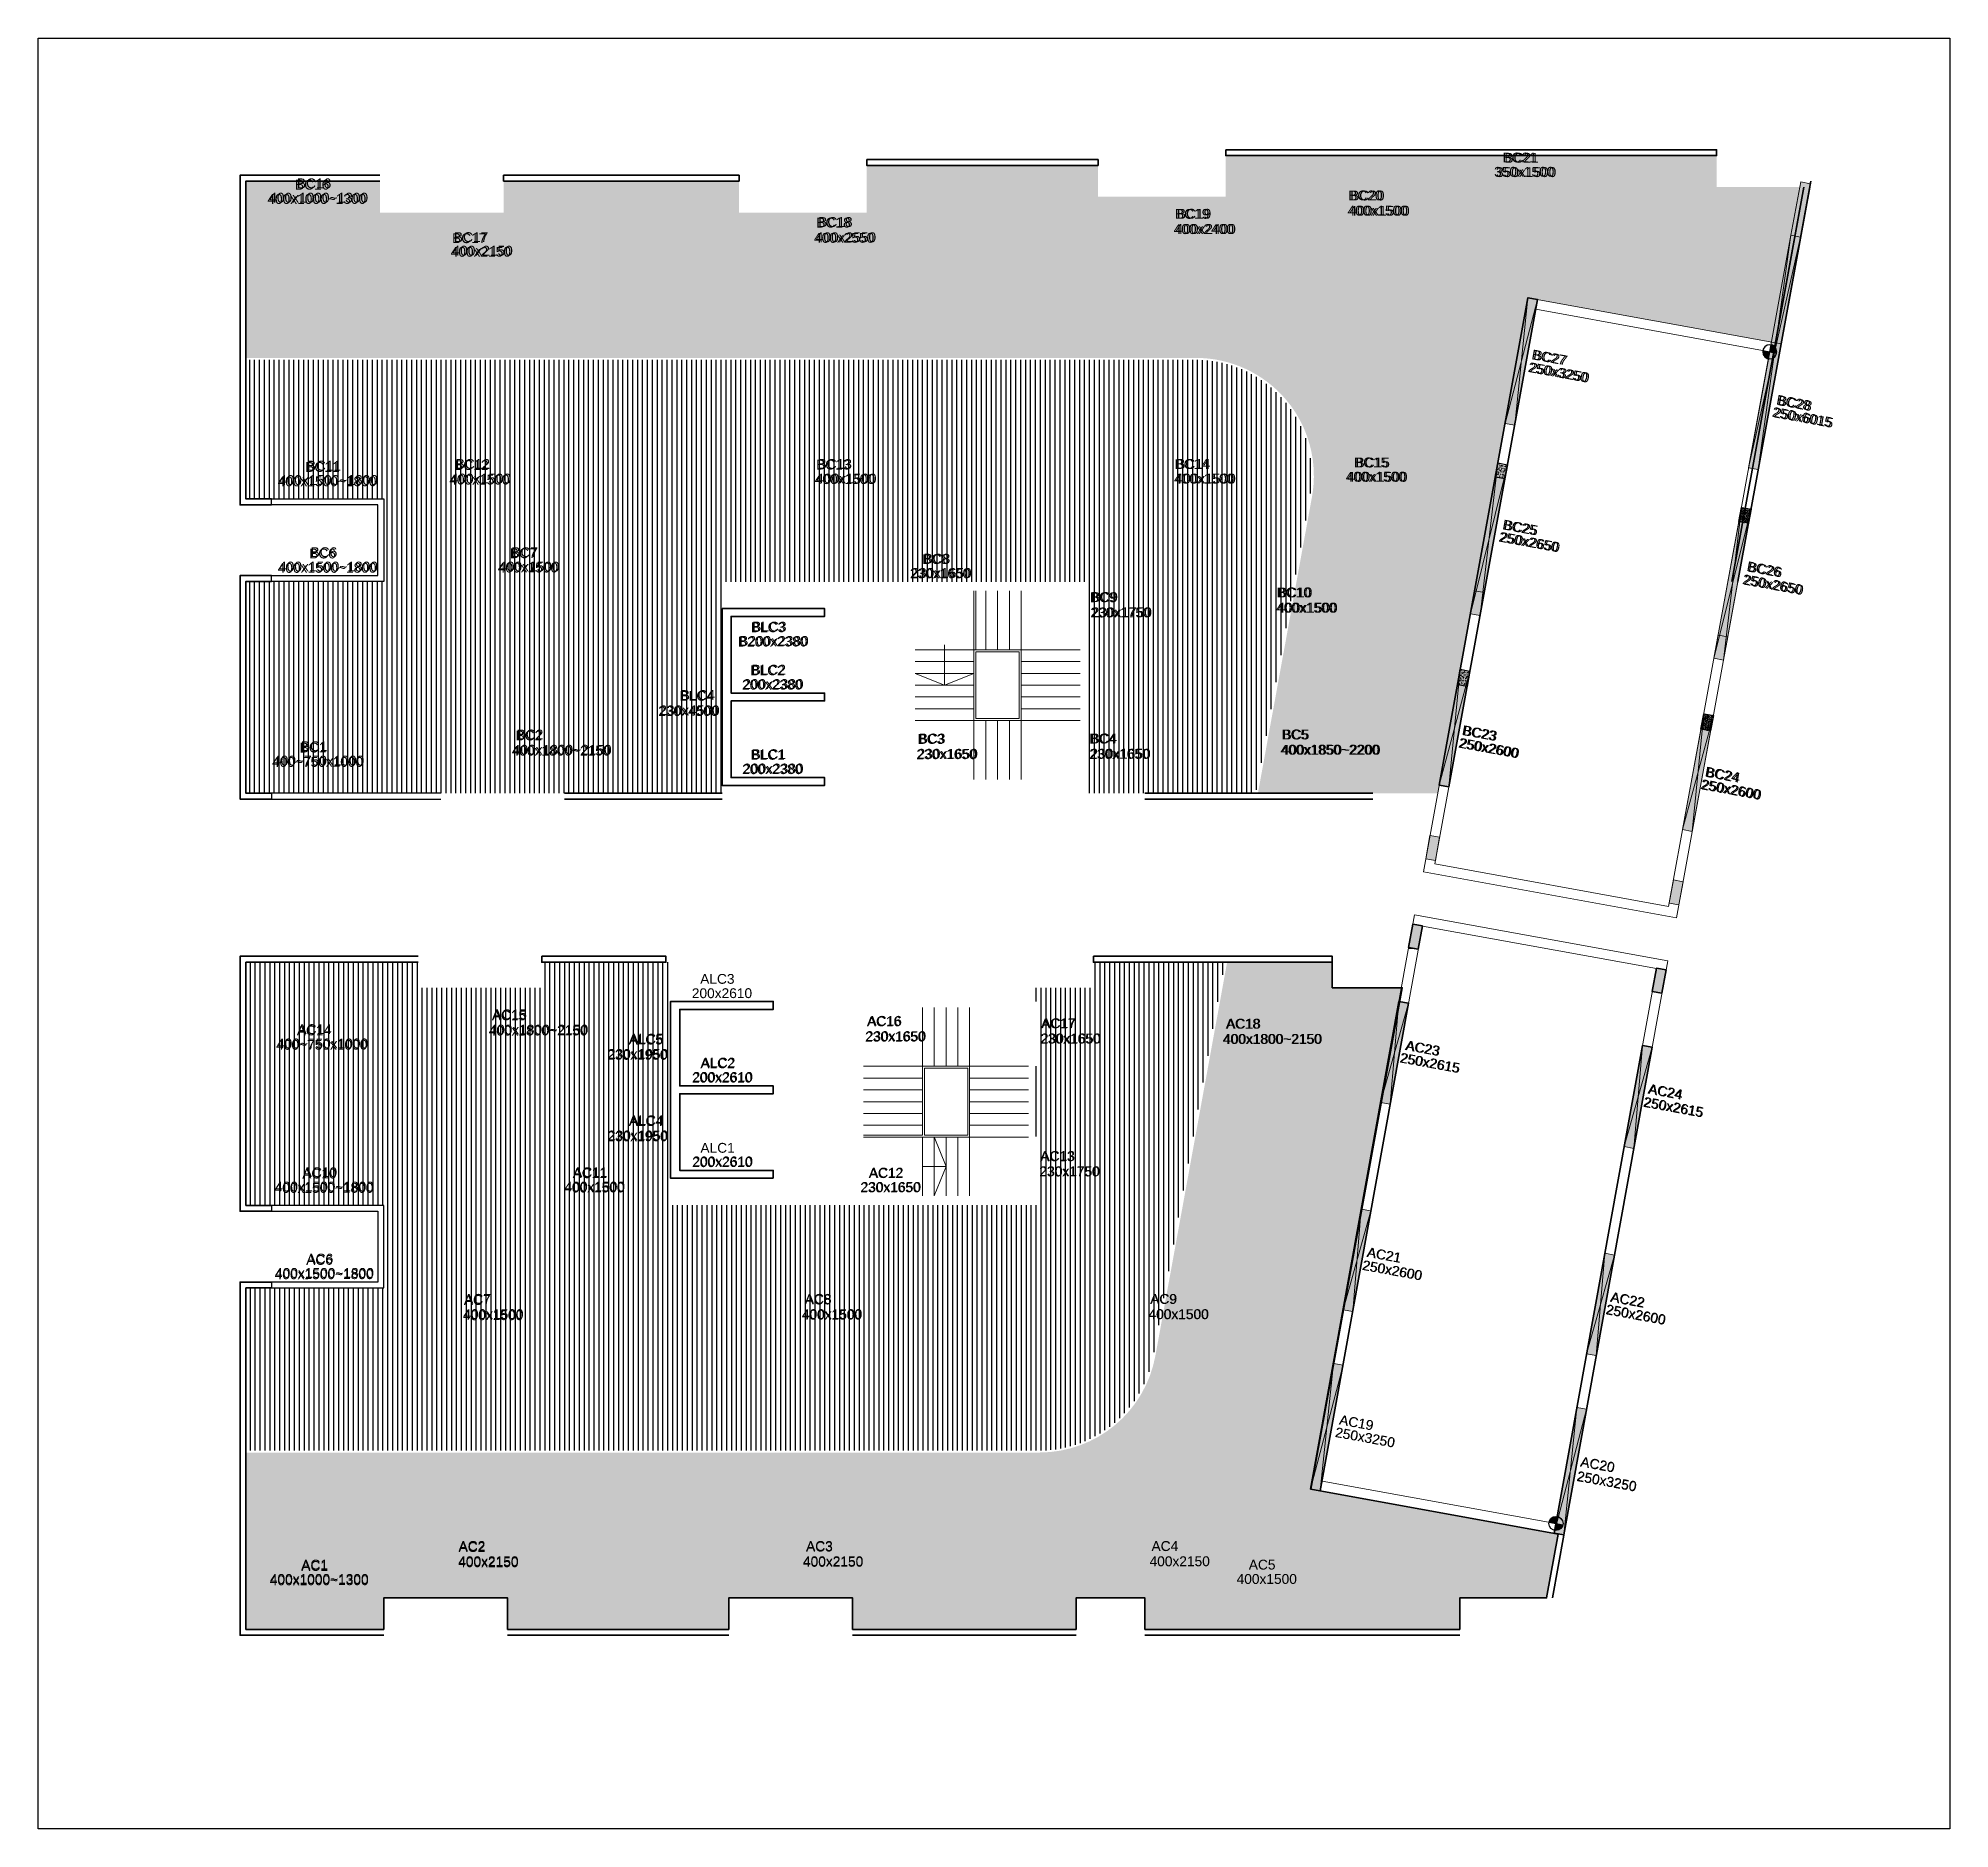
# Model space of a CAD drawing. Header units: millimetres. Extents: x 0 to 259337, y 0 to 45573.
# Drawn here: x 158101 to 206752, y 0 to 45573 of the extents above; entities that cross this region are included whole.
import ezdxf
from ezdxf.enums import TextEntityAlignment as Align

# ---------------------------------------------------------------- set-up
doc = ezdxf.new("R2010")
doc.units = ezdxf.units.MM
doc.header["$PDMODE"] = 35
for name, color, linetype in [('.', 7, 'Continuous'), ('PARAPET WALL', 12, 'Continuous'), ('PT SLAB HATCH', 7, 'Continuous')]:
    doc.layers.add(name, color=color, linetype=linetype)
for name, color, linetype, lineweight in [('A-ANNO-Cutline n Arrow', 30, 'Continuous', 13), ('A-STAIR-Steps', 45, 'Continuous', 15), ('A-WALL-CUT-Brick', 1, 'Continuous', 35), ('Boundary', 40, 'Continuous', 30), ('COLUMN', 2, 'Continuous', 0), ('COLUMN HATCH_ASC', 251, 'Continuous', 0), ('COLUMN NO._ASC', 7, 'Continuous', 25), ('COLUMN SIZE_ASC', 150, 'Continuous', 9), ('Origin', 40, 'Continuous', 30), ('RAILING- 1', 87, 'Continuous', 15), ('S-RCC-COL', 2, 'Continuous', 35), ('wall', 1, 'Continuous', 25)]:
    doc.layers.add(name, color=color, linetype=linetype, lineweight=lineweight)
doc.styles.add('STANDERD ASC', font='swiss.ttf', dxfattribs={"height": 250})

msp = doc.modelspace()

# ---------------------------------------------------------------- texts
at = {"layer": 'COLUMN NO._ASC', "color": 6, "style": 'STANDERD ASC'}
for s, p in [('BC21', (195804, 42337)), ('BC16', (165074, 41645)), ('BC11', (165334, 34460)), ('BC6', (165337, 32257)), ('BC7', (170447, 32264)), ('BC8', (180938, 32115, 0)), ('BLC3', (176676, 30380, 0)), ('BLC2', (176663, 29283, 0)), ('BC1', (165094, 27318)), ('BLC1', (176666, 27133, 0)), ('ALC3', (175386, 21431, 0)), ('AC14', (165118, 20118)), ('ALC2', (175389, 19281, 0)), ('ALC1', (175392, 17131, 0)), ('AC10', (165257, 16476, 237)), ('AC11', (172138, 16485, 0)), ('AC12', (179673, 16487, 0)), ('AC6', (165260, 14278, 237)), ('AC1', (165136, 6489, 0)), ('AC5', (189251, 6522))]:
    msp.add_text(s, height=250, rotation=0.0777, dxfattribs=at).set_placement(p, align=Align.BOTTOM_CENTER)
for s, p in [('BC21', (195854, 42329, 0)), ('BC16', (165123, 41679, 0)), ('BC11', (165373, 34493, 0)), ('BC6', (165373, 32291, 0)), ('BC7', (170483, 32291, 0)), ('BC8', (180974, 32127, 0)), ('BLC3', (176709, 30398, 0)), ('BLC2', (176696, 29301, 0)), ('BC1', (165123, 27352, 0)), ('BLC1', (176695, 27151, 0)), ('AC14', (165137, 20152, 0)), ('ALC2', (175408, 19301, 0)), ('AC10', (165272, 16510, 237)), ('AC11', (172153, 16510, 0)), ('AC12', (179687, 16501, 0)), ('AC6', (165272, 14312, 237)), ('AC1', (165137, 6523, 0)), ('AC5', (189252, 6523, 0))]:
    msp.add_text(s, height=250, dxfattribs=at).set_placement(p, align=Align.BOTTOM_CENTER)
for s, rotation, p in [('BC20', 0.0777, (191443, 41571)), ('BC18', 0.0777, (177905, 40879)), ('BC19', 0.0777, (187034, 41101)), ('BC17', 0.0777, (168634, 40482)), ('BC27', 349.7451, (196117, 37529, -238)), ('BC27', 349.6675, (196160, 37520, -238)), ('BC28', 349.7451, (202346, 36376, -238)), ('BC28', 349.6675, (202387, 36360, -238)), ('BC12', 0.0777, (168687, 34708)), ('BC13', 0.0777, (177898, 34720)), ('BC14', 0.0777, (187023, 34733)), ('BC15', 0.0777, (191589, 34775, 0)), ('BC25', 349.7451, (195375, 33200, -238)), ('BC25', 349.6675, (195412, 33193, -238)), ('BC26', 349.7451, (201593, 32139, -238)), ('BC26', 349.6675, (201629, 32123, -238)), ('BC9', 0.0777, (184865, 31343)), ('BC10', 0.0777, (189619, 31465)), ('BC2', 0.0777, (170248, 27824)), ('BC3', 0.0777, (180482, 27736, 0)), ('BC4', 0.0777, (184852, 27744)), ('BC5', 0.0777, (189743, 27851)), ('BC23', 349.7451, (194344, 27966, -238)), ('BC23', 349.6675, (194374, 27961, -238)), ('BC24', 349.7451, (200529, 26913, -238)), ('BC24', 349.6675, (200558, 26898, -238)), ('AC15', 0.0777, (169644, 20701)), ('AC16', 0.0777, (179189, 20548, 0)), ('AC17', 0.0777, (183620, 20496, 0)), ('AC18', 0.0777, (188324, 20488)), ('AC23', 349.7451, (192900, 19948, 0)), ('AC23', 349.6675, (192920, 19944, 0)), ('AC24', 349.7451, (199078, 18843, 0)), ('AC24', 349.6675, (199096, 18831, 0)), ('AC13', 0.0777, (183599, 17115)), ('AC21', 349.7451, (191921, 14683, 0)), ('AC21', 349.6675, (191933, 14680, 0)), ('AC22', 349.7451, (198120, 13547, 0)), ('AC22', 349.6675, (198131, 13536, 0)), ('AC7', 0.0777, (168932, 13458)), ('AC8', 0.0777, (177606, 13470)), ('AC9', 0.0777, (186398, 13482)), ('AC19', 349.7451, (191218, 10416, 0)), ('AC19', 349.6675, (191224, 10415, 0)), ('AC20', 349.7451, (197358, 9353, 0)), ('AC20', 349.6675, (197363, 9343, 0)), ('AC2', 0.0777, (168800, 7169)), ('AC3', 0.0777, (177643, 7181)), ('AC4', 0.0777, (186435, 7193))]:
    msp.add_text(s, height=250, rotation=rotation, dxfattribs=at).set_placement(p, align=Align.MIDDLE_LEFT)
for s, p in [('BC20', (191492, 41569, 0)), ('BC18', (177953, 40895, 0)), ('BC19', (187082, 41105, 0)), ('BC17', (168681, 40511, 0)), ('BC12', (168726, 34737, 0)), ('BC13', (177937, 34737, 0)), ('BC14', (187063, 34737, 0)), ('BC15', (191628, 34773, 0)), ('BC9', (184900, 31350, 0)), ('BC10', (189654, 31466, 0)), ('BC2', (170278, 27851, 0)), ('BC3', (180512, 27749, 0)), ('BC4', (184882, 27751, 0)), ('BC5', (189773, 27851, 0)), ('AC15', (169664, 20729, 0)), ('AC16', (179209, 20563, 0)), ('AC17', (183640, 20504, 0)), ('AC18', (188344, 20491, 0)), ('AC13', (183615, 17124, 0)), ('AC7', (168943, 13487, 0)), ('AC8', (177616, 13487, 0)), ('AC9', (186409, 13487, 0)), ('AC2', (168802, 7198, 0)), ('AC3', (177645, 7198, 0)), ('AC4', (186437, 7198, 0))]:
    msp.add_text(s, height=250, dxfattribs=at).set_placement(p, align=Align.MIDDLE_LEFT)
for s, p in [('BLC4', (175296, 28835, 0)), ('ALC5', (173999, 20087, 0)), ('ALC4', (174002, 18012, 0))]:
    msp.add_text(s, height=250, rotation=0.0777, dxfattribs=at).set_placement(p, align=Align.MIDDLE_RIGHT)
for s, p in [('BLC4', (175328, 28855, 0)), ('ALC5', (174019, 20109, 0)), ('ALC4', (174019, 18033, 0))]:
    msp.add_text(s, height=250, dxfattribs=at).set_placement(p, align=Align.MIDDLE_RIGHT)
at = {"layer": 'COLUMN SIZE_ASC', "style": 'STANDERD ASC'}
for s, p in [('350x1500', (195921, 41973, 0)), ('400x1000~1300', (165191, 41281, 0)), ('400x1500~1800', (165451, 34095, 0)), ('400x1500~1800', (165454, 31893, 0)), ('400x1500', (170564, 31900, 0)), ('230x1650', (181055, 31751, 0)), ('B200x2380', (176792, 30016, 0)), ('200x2380', (176780, 28918, 0)), ('400~750x1000', (165211, 26953, 0)), ('200x2380', (176783, 26768, 0)), ('200x2610', (175503, 21067, 0)), ('400~750x1000', (165318, 19754, 0)), ('200x2610', (175506, 18917, 0)), ('200x2610', (175509, 16767, 0)), ('400x1500~1800', (165374, 16111, 237)), ('400x1500', (172255, 16121, 0)), ('230x1650', (179789, 16123, 0)), ('400x1500~1800', (165377, 13914, 237)), ('400x1000~1300', (165253, 6125, 0)), ('400x1500', (189368, 6157, 0))]:
    msp.add_text(s, height=250, rotation=0.0777, dxfattribs=at).set_placement(p, align=Align.BOTTOM_CENTER)
for s, p in [('350x1500', (195970, 41964, 0)), ('400x1000~1300', (165239, 41314, 0)), ('400x1500~1800', (165489, 34129, 0)), ('400x1500~1800', (165489, 31926, 0)), ('400x1500', (170600, 31926, 0)), ('230x1650', (181090, 31763, 0)), ('B200x2380', (176826, 30033, 0)), ('200x2380', (176812, 28936, 0)), ('400~750x1000', (165239, 26987, 0)), ('200x2380', (176812, 26786, 0)), ('400~750x1000', (165337, 19787, 0)), ('200x2610', (175524, 18936, 0)), ('200x2610', (175524, 16786, 0)), ('400x1500~1800', (165388, 16145, 237)), ('400x1500', (172269, 16145, 0)), ('230x1650', (179804, 16137, 0)), ('400x1500~1800', (165388, 13947, 237)), ('400x1000~1300', (165254, 6158, 0)), ('400x1500', (189369, 6158, 0))]:
    msp.add_text(s, height=250, dxfattribs=at).set_placement(p, align=Align.BOTTOM_CENTER)
for s, rotation, p in [('400x1500', 0.0777, (191424, 41183, 0)), ('400x2550', 0.0777, (177845, 40491, 0)), ('400x2400', 0.0777, (186999, 40713, 0)), ('400x2150', 0.0777, (168599, 40136, 0)), ('250x3250', 349.7451, (196027, 37207, -238)), ('250x3250', 349.6675, (196070, 37199, -238)), ('250x6015', 349.7451, (202238, 36067, -238)), ('250x6015', 349.6675, (202279, 36051, -238)), ('400x1500', 0.0777, (191378, 34411, 0)), ('400x1500', 0.0777, (168562, 34337, 0)), ('400x1500', 0.0777, (177864, 34350, 0)), ('400x1500', 0.0777, (187008, 34362, 0)), ('250x2650', 349.7451, (195282, 32890, -238)), ('250x2650', 349.6675, (195319, 32883, -238)), ('250x2650', 349.7451, (201485, 31809, -238)), ('250x2650', 349.6675, (201520, 31793, -238)), ('400x1500', 0.0777, (189605, 31077, 0)), ('230x1750', 0.0777, (184878, 30955, 0)), ('250x2600', 349.7451, (194256, 27646, -238)), ('250x2600', 349.6675, (194286, 27640, -238)), ('400x1800~2150', 0.0777, (170151, 27437, 0)), ('230x1650', 0.0777, (180451, 27348, 0)), ('230x1650', 0.0777, (184852, 27356, 0)), ('400x1850~2200', 0.0777, (189718, 27463, 0)), ('250x2600', 349.7451, (200421, 26594, -238)), ('250x2600', 349.6675, (200450, 26580, -238)), ('400x1800~2150', 0.0777, (169566, 20314, 0)), ('230x1650', 0.0777, (179145, 20160, 0)), ('230x1650', 0.0777, (183601, 20108, 0)), ('400x1800~2150', 0.0777, (188247, 20101, 0)), ('250x2615', 349.7451, (192760, 19631, 0)), ('250x2615', 349.6675, (192779, 19628, 0)), ('250x2615', 349.7451, (198959, 18510, 0)), ('250x2615', 349.6675, (198976, 18498, 0)), ('230x1750', 0.0777, (183576, 16727, 0)), ('250x2600', 349.7451, (191804, 14352, 0)), ('250x2600', 349.6675, (191816, 14349, 0)), ('400x1500', 0.0777, (168909, 13070, 0)), ('400x1500', 0.0777, (177531, 13082, 0)), ('400x1500', 0.0777, (186354, 13094, 0)), ('250x2600', 349.7451, (198004, 13230, 0)), ('250x2600', 349.6675, (198014, 13219, 0)), ('250x3250', 349.7451, (191115, 10099, 0)), ('250x3250', 349.6675, (191121, 10097, 0)), ('250x3250', 349.7451, (197266, 8986, 0)), ('250x3250', 349.6675, (197271, 8976, 0)), ('400x2150', 0.0777, (168791, 6781, 0)), ('400x2150', 0.0777, (177565, 6793, 0)), ('400x2150', 0.0777, (186385, 6805, 0))]:
    msp.add_text(s, height=250, rotation=rotation, dxfattribs=at).set_placement(p, align=Align.MIDDLE_LEFT)
for s, p in [('400x1500', (191472, 41181, 0)), ('400x2550', (177892, 40507, 0)), ('400x2400', (187047, 40717, 0)), ('400x2150', (168645, 40165, 0)), ('400x1500', (168601, 34366, 0)), ('400x1500', (177903, 34366, 0)), ('400x1500', (187046, 34366, 0)), ('400x1500', (191417, 34409, 0)), ('400x1500', (189639, 31078, 0)), ('230x1750', (184912, 30962, 0)), ('400x1800~2150', (170181, 27463, 0)), ('230x1650', (180481, 27361, 0)), ('230x1650', (184881, 27363, 0)), ('400x1850~2200', (189748, 27463, 0)), ('400x1800~2150', (169586, 20341, 0)), ('230x1650', (179165, 20175, 0)), ('230x1650', (183621, 20116, 0)), ('400x1800~2150', (188266, 20103, 0)), ('230x1750', (183591, 16736, 0)), ('400x1500', (168920, 13099, 0)), ('400x1500', (177541, 13099, 0)), ('400x1500', (186364, 13099, 0)), ('400x2150', (168792, 6810, 0)), ('400x2150', (177566, 6810, 0)), ('400x2150', (186387, 6810, 0))]:
    msp.add_text(s, height=250, dxfattribs=at).set_placement(p, align=Align.MIDDLE_LEFT)
for s, p in [('230x4500', (175413, 28448, 0)), ('230x1950', (174116, 19699, 0)), ('230x1950', (174119, 17624, 0))]:
    msp.add_text(s, height=250, rotation=0.0777, dxfattribs=at).set_placement(p, align=Align.MIDDLE_RIGHT)
for s, p in [('230x4500', (175444, 28467, 0)), ('230x1950', (174135, 19721, 0)), ('230x1950', (174135, 17646, 0))]:
    msp.add_text(s, height=250, dxfattribs=at).set_placement(p, align=Align.MIDDLE_RIGHT)

# ---------------------------------------------------------------- blocks, each defined once
blk = doc.blocks.new('A$C6CF974DC')
h = blk.add_hatch(color=1)
h.dxf.hatch_style = 1
h.paths.add_polyline_path([(307, 307, 0.414214), (53, 307), (180, 180)])
h.paths.add_polyline_path([(307, 53), (180, 180), (53, 53, 0.414214)])
at = {"color": 7}
for p, q in [((307, 307), (53, 53)), ((53, 307), (307, 53))]:
    blk.add_line(p, q, dxfattribs=at)
blk.add_circle((180, 180), 180, dxfattribs=at)
blk = doc.blocks.new('A$C0568f7f3')
at = {"layer": 'COLUMN HATCH_ASC'}
blk.add_hatch(color=256, dxfattribs=at).paths.add_polyline_path([(0, 250), (600, 250), (600, 0), (0, 0)])
at = {"layer": 'COLUMN'}
blk.add_lwpolyline([(0, 250), (600, 250), (600, 0), (0, 0)], close=True, dxfattribs=at)

# ---------------------------------------------------------------- hatches: boundary and pattern name
at = {"layer": '.', "lineweight": -2, "ltscale": 50}
h = msp.add_hatch(dxfattribs=at)
h.set_pattern_fill('AR-CONC', color=1, scale=10, angle=-100.3256)
h.set_pattern_definition([(309.6744, (132508.16, 9219.853), (-19.02988, -69.43964), [7.5, -82.5]), (254.6744, (132508.16, 9219.85), (76.488046, 0.168005), [6, -66]), (0.12585, (132506.574, 9214.07), (57.45816, -69.271635), [6.37402, -70.11421]), (305.8586, (132527.835, 9216.27), (-35.41329, -102.02895), [11.25, -123.75]), (356.31004, (132524.88, 9207.77), (79.08124, -109.41279), [9.56103, -105.17138]), (250.85857, (132527.84, 9216.27), (79.08124, -109.41279), [9, -99]), (280.6744, (132521.124, 9207.327), (-50.308915, -51.50741), [7.5, -82.5]), (225.6744, (132521.124, 9207.33), (66.9794, -36.9352), [6, -66]), (331.12585, (132516.93, 9203.034), (16.67049, -88.44261), [6.37402, -70.11421]), (297.174404, (132508.16, 9219.853), (32.532311, -7.16314), [0, -65.2, 0, -67, 0, -66.25]), (267.174404, (132508.16, 9219.853), (34.08712, -32.950418), [0, -38.2, 0, -63.7, 0, -25.25]), (227.174404, (132512.156, 9241.792), (-11.787285, -52.113444), [0, -25, 0, -78, 0, -103.5]), (217.174404, (132513.95, 9251.63), (-0.60475, -59.16845), [0, -32.5, 0, -51.8, 0, -73.5])])
h.paths.add_polyline_path([(195497, 34717), (195431, 34359), (195185, 34404), (195251, 34762)])
h = msp.add_hatch(dxfattribs=at)
h.set_pattern_fill('AR-CONC', color=1, scale=10, angle=-100.3256)
h.set_pattern_definition([(309.6744, (138705.99, 8089.88), (-19.02988, -69.43964), [7.5, -82.5]), (254.6744, (138705.99, 8089.88), (76.488046, 0.168005), [6, -66]), (0.12585, (138704.406, 8084.09), (57.45816, -69.271635), [6.37402, -70.11421]), (305.8586, (138725.67, 8086.29), (-35.41329, -102.02895), [11.25, -123.75]), (356.31004, (138722.72, 8077.79), (79.08124, -109.41279), [9.56103, -105.17138]), (250.85857, (138725.67, 8086.29), (79.08124, -109.41279), [9, -99]), (280.6744, (138718.957, 8077.35), (-50.308915, -51.50741), [7.5, -82.5]), (225.6744, (138718.96, 8077.35), (66.9794, -36.9352), [6, -66]), (331.12585, (138714.764, 8073.06), (16.67049, -88.44261), [6.37402, -70.11421]), (297.174404, (138705.992, 8089.88), (32.532311, -7.16314), [0, -65.2, 0, -67, 0, -66.25]), (267.174404, (138705.992, 8089.88), (34.08712, -32.950418), [0, -38.2, 0, -63.7, 0, -25.25]), (227.174404, (138709.99, 8111.818), (-11.787285, -52.113444), [0, -25, 0, -78, 0, -103.5]), (217.174404, (138711.78, 8121.656), (-0.60475, -59.16845), [0, -32.5, 0, -51.8, 0, -73.5])])
h.paths.add_polyline_path([(201695, 33588), (201629, 33229), (201383, 33274), (201449, 33632)])
h = msp.add_hatch(dxfattribs=at)
h.set_pattern_fill('AR-CONC', color=1, scale=10, angle=-100.3256)
h.set_pattern_definition([(309.6744, (131551.367, 3968.3), (-19.02988, -69.43964), [7.5, -82.5]), (254.6744, (131551.37, 3968.3), (76.488046, 0.168005), [6, -66]), (0.12585, (131549.78, 3962.515), (57.45816, -69.271635), [6.37402, -70.11421]), (305.8586, (131571.04, 3964.72), (-35.41329, -102.02895), [11.25, -123.75]), (356.31004, (131568.09, 3956.21), (79.08124, -109.41279), [9.56103, -105.17138]), (250.85857, (131571.04, 3964.72), (79.08124, -109.41279), [9, -99]), (280.6744, (131564.33, 3955.775), (-50.308915, -51.50741), [7.5, -82.5]), (225.6744, (131564.33, 3955.775), (66.9794, -36.9352), [6, -66]), (331.12585, (131560.14, 3951.48), (16.67049, -88.44261), [6.37402, -70.11421]), (297.174404, (131551.367, 3968.302), (32.532311, -7.16314), [0, -65.2, 0, -67, 0, -66.25]), (267.174404, (131551.367, 3968.302), (34.08712, -32.950418), [0, -38.2, 0, -63.7, 0, -25.25]), (227.174404, (131555.364, 3990.24), (-11.787285, -52.113444), [0, -25, 0, -78, 0, -103.5]), (217.174404, (131557.156, 4000.08), (-0.60475, -59.16845), [0, -32.5, 0, -51.8, 0, -73.5])])
h.paths.add_polyline_path([(194540, 29466), (194468, 29073), (194222, 29118), (194294, 29511)])
h = msp.add_hatch(dxfattribs=at)
h.set_pattern_fill('AR-CONC', color=1, scale=10, angle=-100.3256)
h.set_pattern_definition([(309.6744, (137749.2, 2838.33), (-19.02988, -69.43964), [7.5, -82.5]), (254.6744, (137749.2, 2838.33), (76.488046, 0.168005), [6, -66]), (0.12585, (137747.614, 2832.54), (57.45816, -69.271635), [6.37402, -70.11421]), (305.8586, (137768.88, 2834.74), (-35.41329, -102.02895), [11.25, -123.75]), (356.31004, (137765.92, 2826.24), (79.08124, -109.41279), [9.56103, -105.17138]), (250.85857, (137768.88, 2834.74), (79.08124, -109.41279), [9, -99]), (280.6744, (137762.164, 2825.8), (-50.308915, -51.50741), [7.5, -82.5]), (225.6744, (137762.164, 2825.8), (66.9794, -36.9352), [6, -66]), (331.12585, (137757.97, 2821.51), (16.67049, -88.44261), [6.37402, -70.11421]), (297.174404, (137749.2, 2838.327), (32.532311, -7.16314), [0, -65.2, 0, -67, 0, -66.25]), (267.174404, (137749.2, 2838.327), (34.08712, -32.950418), [0, -38.2, 0, -63.7, 0, -25.25]), (227.174404, (137753.197, 2860.266), (-11.787285, -52.113444), [0, -25, 0, -78, 0, -103.5]), (217.174404, (137754.99, 2870.104), (-0.60475, -59.16845), [0, -32.5, 0, -51.8, 0, -73.5])])
h.paths.add_polyline_path([(200738, 28336), (200666, 27943), (200420, 27988), (200492, 28381)])
at = {"lineweight": 35}
h = msp.add_hatch(color=1, dxfattribs=at)
h.dxf.hatch_style = 1
h.paths.add_polyline_path([(193333, 22980), (193087, 23024), (192980, 22434), (193226, 22390)])
h = msp.add_hatch(color=1, dxfattribs=at)
h.dxf.hatch_style = 1
h.paths.add_polyline_path([(199532, 21858), (199286, 21903), (199179, 21312), (199425, 21268)])
at = {"layer": 'COLUMN HATCH_ASC'}
for points in [[(202957, 40512), (202711, 40557), (202959, 41914), (203205, 41869)], [(201632, 34639), (201878, 34594), (202957, 40512), (202711, 40557)], [(195434, 35769), (195680, 35724), (196263, 38922), (196017, 38966)], [(195251, 34762), (195497, 34717), (194797, 30876), (194551, 30921)], [(201449, 33632), (201695, 33587), (200994, 29746), (200748, 29791)], [(193755, 26560), (194001, 26515), (194539, 29466), (194293, 29511)], [(199953, 25430), (200199, 25385), (200737, 28334), (200491, 28378)], [(192265, 18483), (192511, 18439), (192977, 21012), (192731, 21056)], [(198464, 17362), (198710, 17317), (199176, 19890), (198930, 19935)], [(191311, 13211), (191557, 13166), (192020, 15725), (191774, 15769)], [(197510, 12089), (197756, 12045), (198219, 14603), (197973, 14648)], [(190485, 8647), (190731, 8602), (191310, 11800), (191064, 11845)], [(196685, 7525), (196931, 7481), (197509, 10679), (197263, 10723)]]:
    msp.add_hatch(color=256, dxfattribs=at).paths.add_polyline_path(points)
at = {"layer": 'PT SLAB HATCH', "true_color": 0x136734}
h = msp.add_hatch(dxfattribs=at)
h.set_pattern_fill('GRASS', color=116, scale=25)
h.set_pattern_definition([(90, (-127151.378, -56493.199), (-17.6776695, 17.6776695), [4.6875, -30.667839]), (45, (-127151.378, -56493.199), (-17.6776695, 17.6776695), [4.6875, -20.3125]), (135, (-127151.378, -56493.199), (-17.6776695, -17.6776695), [4.6875, -20.3125])])
h.paths.add_polyline_path([(196017, 38966), (202314, 37818), (203037, 41786), (200817, 41786), (200817, 42586), (188327, 42586), (188327, 41536), (185077, 41536), (185077, 42336), (179187, 42336), (179187, 41136), (175937, 41136), (175937, 41936), (169947, 41936), (169947, 41136), (166797, 41136), (166797, 41936), (163387, 41936), (163387, 37436), (187568, 37436, -0.468075), (190519, 33898), (189144, 26356), (193717, 26356)])
at = {"layer": 'PT SLAB HATCH', "true_color": 0x9e978e}
h = msp.add_hatch(dxfattribs=at)
h.set_pattern_fill('ANSI31', color=252, scale=1000, angle=45)
h.set_pattern_definition([(90, (-68141.1, -56493.2), (-125, 0), [])])
edge = h.paths.add_edge_path()
edge.add_line((163387, 37386), (163387, 33846))
edge.add_line((163387, 33846), (166897, 33846))
edge.add_line((166897, 33846), (166897, 31746))
edge.add_line((166897, 31746), (163387, 31746))
edge.add_line((163387, 31746), (163387, 26356))
edge.add_line((163387, 26356), (175507, 26356))
edge.add_line((175507, 26356), (175507, 31736))
edge.add_line((175507, 31736), (184847, 31736))
edge.add_line((184847, 31736), (184847, 29996))
edge.add_line((184847, 29996), (184767, 29996))
edge.add_line((184767, 29996), (184767, 28206))
edge.add_line((184767, 28206), (184847, 28206))
edge.add_line((184847, 28206), (184847, 26556))
edge.add_line((184847, 26556), (184767, 26556))
edge.add_line((184767, 26556), (184767, 26356))
edge.add_line((184767, 26356), (189093, 26356))
edge.add_line((189093, 26356), (190470, 33907))
edge.add_arc((187568, 34436), 2950, 349.6675, 450)
edge.add_line((187568, 37386), (163387, 37386))
h = msp.add_hatch(dxfattribs=at)
h.set_pattern_fill('ANSI31', color=252, scale=1000, angle=45)
h.set_pattern_definition([(90, (-114749.73, -56493.2), (-125, 0), [])])
edge = h.paths.add_edge_path()
edge.add_line((163387, 9626), (163387, 13766))
edge.add_line((163387, 13766), (166897, 13766))
edge.add_line((166897, 13766), (166897, 15866))
edge.add_line((166897, 15866), (163387, 15866))
edge.add_line((163387, 15866), (163387, 22056))
edge.add_line((163387, 22056), (167767, 22056))
edge.add_line((167767, 22056), (167767, 21406))
edge.add_line((167767, 21406), (170917, 21406))
edge.add_line((170917, 21406), (170917, 22056))
edge.add_line((170917, 22056), (174197, 22056))
edge.add_line((174197, 22056), (174197, 15876))
edge.add_line((174197, 15876), (183537, 15876))
edge.add_line((183537, 15876), (183537, 17616))
edge.add_line((183537, 17616), (183457, 17616))
edge.add_line((183457, 17616), (183457, 19406))
edge.add_line((183457, 19406), (183537, 19406))
edge.add_line((183537, 19406), (183537, 21056))
edge.add_line((183537, 21056), (183457, 21056))
edge.add_line((183457, 21056), (183457, 21406))
edge.add_line((183457, 21406), (184957, 21406))
edge.add_line((184957, 21406), (184957, 22056))
edge.add_line((184957, 22056), (188309, 22056))
edge.add_line((188309, 22056), (186485, 12047))
edge.add_arc((183582, 12576), 2950, 270, 349.6675, ccw=False)
edge.add_line((183582, 9626), (163387, 9626))
at = {"layer": 'PT SLAB HATCH', "true_color": 0x136734}
h = msp.add_hatch(dxfattribs=at)
h.set_pattern_fill('GRASS', color=116, scale=25)
h.set_pattern_definition([(90, (-54285.95, -56493.199), (-17.6776695, 17.6776695), [4.6875, -30.667839]), (45, (-54285.95, -56493.199), (-17.6776695, 17.6776695), [4.6875, -20.3125]), (135, (-54285.95, -56493.199), (-17.6776695, -17.6776695), [4.6875, -20.3125])])
h.paths.add_polyline_path([(196786, 7498), (190489, 8646), (192816, 21406), (191037, 21406), (191037, 22056), (188360, 22056), (186534, 12038, -0.362328), (183582, 9576), (163387, 9576), (163387, 5076), (166897, 5076), (166897, 5876), (170047, 5876), (170047, 5076), (175677, 5076), (175677, 5876), (178827, 5876), (178827, 5076), (184517, 5076), (184517, 5876), (186267, 5876), (186267, 5076), (194279, 5076), (194279, 5876), (196490, 5876)])

# ---------------------------------------------------------------- linework, layer by layer
at = {"color": 1, "lineweight": -2, "ltscale": 50, "elevation": 0}
for points in [[(195497, 34717), (195431, 34359), (195185, 34404), (195251, 34762)], [(201695, 33588), (201629, 33229), (201383, 33274), (201449, 33632)], [(194540, 29466), (194468, 29073), (194222, 29118), (194294, 29511)], [(200738, 28336), (200666, 27943), (200420, 27988), (200492, 28381)]]:
    msp.add_lwpolyline(points, close=True, dxfattribs=at)
at = {"color": 253, "lineweight": 35, "elevation": 0}
for points in [[(193333, 22980), (193087, 23024), (192980, 22434), (193226, 22390)], [(199532, 21858), (199286, 21903), (199179, 21312), (199425, 21268)]]:
    msp.add_lwpolyline(points, close=True, dxfattribs=at)
at = {"layer": 'A-ANNO-Cutline n Arrow'}
for points in [[(181917, 29406), (181167, 29106), (180417, 29406), (181167, 29106), (181167, 30137)], [(180907, 17610), (181207, 16860), (180907, 16110), (181207, 16860), (180600, 16860)]]:
    msp.add_lwpolyline(points, dxfattribs=at)
at = {"layer": 'A-STAIR-Steps'}
for points in [[(182217, 30006), (182217, 31506)], [(182517, 30006), (182517, 31506)], [(182817, 30006), (182817, 31506)], [(183117, 30006), (183117, 31506)], [(181917, 30006), (180417, 30006)], [(181917, 29706), (180417, 29706)], [(183117, 30006), (184617, 30006)], [(183117, 29706), (184617, 29706)], [(181917, 29406), (180417, 29406)], [(183117, 29406), (184617, 29406)], [(181917, 29106), (180417, 29106)], [(181917, 28806), (180417, 28806)], [(183117, 29106), (184617, 29106)], [(183117, 28806), (184617, 28806)], [(181917, 28506), (180417, 28506)], [(183117, 28506), (184617, 28506)], [(181917, 28206), (180417, 28206)], [(181917, 28206), (181917, 26706)], [(182217, 28206), (182217, 26706)], [(182517, 28206), (182517, 26706)], [(182817, 28206), (182817, 26706)], [(183117, 28206), (184617, 28206)], [(183117, 28206), (183117, 26706)], [(180607, 19406), (180607, 20906)], [(180907, 19406), (180907, 20906)], [(181207, 19406), (181207, 20906)], [(181507, 19406), (181507, 20906)], [(181807, 19406), (181807, 20906)], [(180607, 19406), (179107, 19406)], [(180607, 19106), (179107, 19106)], [(181807, 19406), (183307, 19406)], [(181807, 19106), (183307, 19106)], [(180607, 18806), (179107, 18806)], [(180607, 18506), (179107, 18506)], [(181807, 18806), (183307, 18806)], [(181807, 18506), (183307, 18506)], [(180607, 18206), (179107, 18206)], [(181807, 18206), (183307, 18206)], [(180607, 17906), (179107, 17906)], [(180607, 17606), (180607, 16106)], [(180907, 17606), (180907, 16106)], [(181207, 17606), (181207, 16106)], [(181507, 17606), (181507, 16106)], [(181807, 17906), (183307, 17906)], [(181807, 17606), (183307, 17606)], [(181807, 17606), (181807, 16106)]]:
    msp.add_lwpolyline(points, dxfattribs=at)
at = {"layer": 'A-WALL-CUT-Brick', "color": 253, "elevation": 0}
for points in [[(203217, 41936), (201359, 31746)], [(201207, 31746), (203037, 41786)]]:
    msp.add_lwpolyline(points, dxfattribs=at)
at = {"layer": 'Boundary'}
msp.add_lwpolyline([(158101, 45573), (206752, 45573), (206752, 0), (158101, 0)], close=True, dxfattribs=at)
at = {"layer": 'COLUMN', "elevation": 0}
for points in [[(202957, 40512), (202711, 40557), (202959, 41914), (203205, 41869)], [(201632, 34639), (201878, 34594), (202957, 40512), (202711, 40557)], [(195434, 35769), (195680, 35724), (196263, 38922), (196017, 38966)], [(195251, 34762), (195497, 34717), (194797, 30876), (194551, 30921)], [(201449, 33632), (201695, 33587), (200994, 29746), (200748, 29791)], [(193755, 26560), (194001, 26515), (194539, 29466), (194293, 29511)], [(199953, 25430), (200199, 25385), (200737, 28334), (200491, 28379)], [(192265, 18483), (192511, 18439), (192977, 21012), (192731, 21056)], [(198464, 17362), (198710, 17317), (199176, 19890), (198930, 19935)], [(191311, 13211), (191557, 13166), (192020, 15725), (191774, 15769)], [(197510, 12089), (197756, 12045), (198219, 14603), (197973, 14648)], [(190485, 8647), (190731, 8602), (191310, 11800), (191064, 11845)], [(196685, 7525), (196931, 7481), (197509, 10679), (197263, 10723)]]:
    msp.add_lwpolyline(points, close=True, dxfattribs=at)
for points in [[(201632, 34639), (202957, 40512)], [(202711, 40557), (201878, 34594)], [(195434, 35769), (196263, 38922)], [(196017, 38966), (195680, 35724)], [(194551, 30921), (195497, 34717)], [(195251, 34762), (194797, 30876)], [(200748, 29791), (201695, 33587)], [(201449, 33632), (200994, 29746)], [(193755, 26560), (194539, 29466)], [(194293, 29511), (194001, 26515)], [(199953, 25430), (200737, 28334)], [(200491, 28379), (200199, 25385)], [(192265, 18483), (192977, 21012)], [(192731, 21056), (192511, 18439)], [(199176, 19890), (198464, 17362)], [(198930, 19935), (198710, 17317)], [(191311, 13211), (192020, 15725)], [(191774, 15769), (191557, 13166)], [(197510, 12089), (198219, 14603)], [(197973, 14648), (197756, 12045)], [(190485, 8647), (191310, 11800)], [(191064, 11845), (190731, 8602)], [(197263, 10723), (196931, 7481)], [(196685, 7525), (197509, 10679)]]:
    msp.add_lwpolyline(points, dxfattribs=at)
at = {"layer": 'COLUMN'}
for points in [[(202461, 37792), (199798, 23182), (193354, 24357), (196017, 38966)], [(202170, 37590), (199597, 23473), (193645, 24558), (196218, 38676)], [(196931, 7481), (199574, 22094), (193129, 23260), (190485, 8647)], [(196729, 7771), (199284, 21892), (193331, 22969), (190776, 8848)]]:
    msp.add_lwpolyline(points, close=True, dxfattribs=at)
at = {"layer": 'Origin'}
msp.add_point((174197, 21056), dxfattribs=at)
at = {"layer": 'PARAPET WALL'}
for points in [[(164037, 33696), (164037, 33846)], [(164037, 33846), (166897, 33846), (166897, 31746), (164037, 31746), (164037, 31896), (166747, 31896), (166747, 33696), (164037, 33696)], [(168347, 26356), (164037, 26356), (164037, 26206), (168347, 26206)], [(164037, 15716), (166747, 15716), (166747, 13916), (164037, 13916), (164037, 13766), (166897, 13766), (166897, 15866), (164037, 15866), (164037, 15716)]]:
    msp.add_lwpolyline(points, dxfattribs=at)
at = {"layer": 'RAILING- 1'}
for points in [[(181917, 30006), (181917, 31506)], [(181967, 31506), (181967, 30006)], [(179107, 17606), (181807, 17606), (181807, 19406), (180607, 19406), (180607, 17656), (179107, 17656)]]:
    msp.add_lwpolyline(points, dxfattribs=at)
for points in [[(181917, 30006), (183117, 30006), (183117, 28206), (181917, 28206)], [(181967, 28256), (181967, 29956), (183067, 29956), (183067, 28256)], [(180657, 19356), (180657, 17656), (181757, 17656), (181757, 19356)]]:
    msp.add_lwpolyline(points, close=True, dxfattribs=at)
at = {"layer": 'S-RCC-COL'}
for points in [[(179187, 42486), (185077, 42486), (185077, 42336), (179187, 42336)], [(188327, 42736), (200817, 42736), (200817, 42586), (188327, 42586)], [(169947, 42086), (175937, 42086), (175937, 41936), (169947, 41936)], [(170917, 22206), (174077, 22206), (174077, 22056), (170917, 22056)], [(184957, 22206), (191037, 22206), (191037, 22056), (184957, 22056)]]:
    msp.add_lwpolyline(points, close=True, dxfattribs=at)
for points in [[(164037, 33696), (163237, 33696), (163237, 42086), (166797, 42086)], [(164037, 33846), (163387, 33846), (163387, 41936), (166797, 41936)], [(202314, 37818), (203037, 41786)], [(203189, 41786), (202461, 37792)], [(164037, 31896), (163237, 31896), (163237, 26206), (164037, 26206)], [(164037, 31746), (163387, 31746), (163387, 26356), (164037, 26356)], [(175507, 31056), (178117, 31056), (178117, 30856), (175737, 30856), (175737, 28906), (178117, 28906), (178117, 28706), (175737, 28706), (175737, 26756), (178117, 26756), (178117, 26556), (175507, 26556), (175507, 31056)], [(175507, 26356), (171497, 26356)], [(192067, 26356), (186267, 26356)], [(175507, 26206), (171497, 26206)], [(192067, 26206), (186267, 26206)], [(164037, 15716), (163237, 15716), (163237, 22206), (167767, 22206)], [(164037, 15866), (163387, 15866), (163387, 22056), (167767, 22056)], [(163387, 9576), (163387, 5076), (166897, 5076), (166897, 5876), (170047, 5876), (170047, 5076), (175677, 5076), (175677, 5876), (178827, 5876), (178827, 5076), (184517, 5076), (184517, 5876), (186267, 5876), (186267, 5076), (194279, 5076), (194279, 5876), (196490, 5876), (196786, 7498), (190489, 8646), (192816, 21406), (191037, 21406), (191037, 22056), (188360, 22056)], [(176807, 16556), (174197, 16556), (174197, 21056), (176807, 21056), (176807, 20856), (174427, 20856), (174427, 18906), (176807, 18906), (176807, 18706), (174427, 18706), (174427, 16756), (176807, 16756), (176807, 16556)], [(164037, 13916), (163237, 13916), (163237, 4926), (166897, 4926)], [(164037, 13766), (163387, 13766), (163387, 5076), (166897, 5076)], [(196933, 7471), (196642, 5876)], [(170047, 5076), (175677, 5076)], [(170047, 4926), (175677, 4926)], [(178827, 5076), (184517, 5076)], [(178827, 4926), (184517, 4926)], [(186267, 5076), (194279, 5076)], [(186267, 4926), (194279, 4926)]]:
    msp.add_lwpolyline(points, dxfattribs=at)
at = {"layer": 'S-RCC-COL', "color": 253, "elevation": 0}
msp.add_lwpolyline([(193755, 26560), (196017, 38966), (196263, 38922), (194001, 26515)], close=True, dxfattribs=at)
at = {"layer": 'S-RCC-COL', "color": 253}
for points in [[(190485, 8647), (192731, 21056), (192977, 21012), (190731, 8602)], [(198930, 19935), (196685, 7525), (196931, 7481), (199176, 19890)]]:
    msp.add_lwpolyline(points, close=True, dxfattribs=at)
at = {"layer": 'wall', "color": 253}
msp.add_lwpolyline([(192975, 22410), (193128, 22411)], dxfattribs=at)

# ---------------------------------------------------------------- block references
at = {"color": 7, "xscale": -1, "rotation": 124.6744043371281}
msp.add_blockref('A$C6CF974DC', (202216, 37841, 0), dxfattribs=at)
at = {"color": 1, "lineweight": -2, "ltscale": 50, "rotation": 259.6744043371359}
for p in [(194661, 31511, 0), (200858, 30381, 0), (193523, 25280, 0), (199721, 24150, 0)]:
    msp.add_blockref('A$C0568f7f3', p, dxfattribs=at)
at = {"color": 7, "rotation": 34.75206515303625}
msp.add_blockref('A$C6CF974DC', (196684, 7521), dxfattribs=at)

msp.set_redraw_order([(e.dxf.handle, doc.entitydb.next_handle()) for e in msp.query("TEXT MTEXT ATTDEF DIMENSION ARC_DIMENSION")])  # texts and dimensions are drawn at this point

doc.saveas('drawing.dxf')
